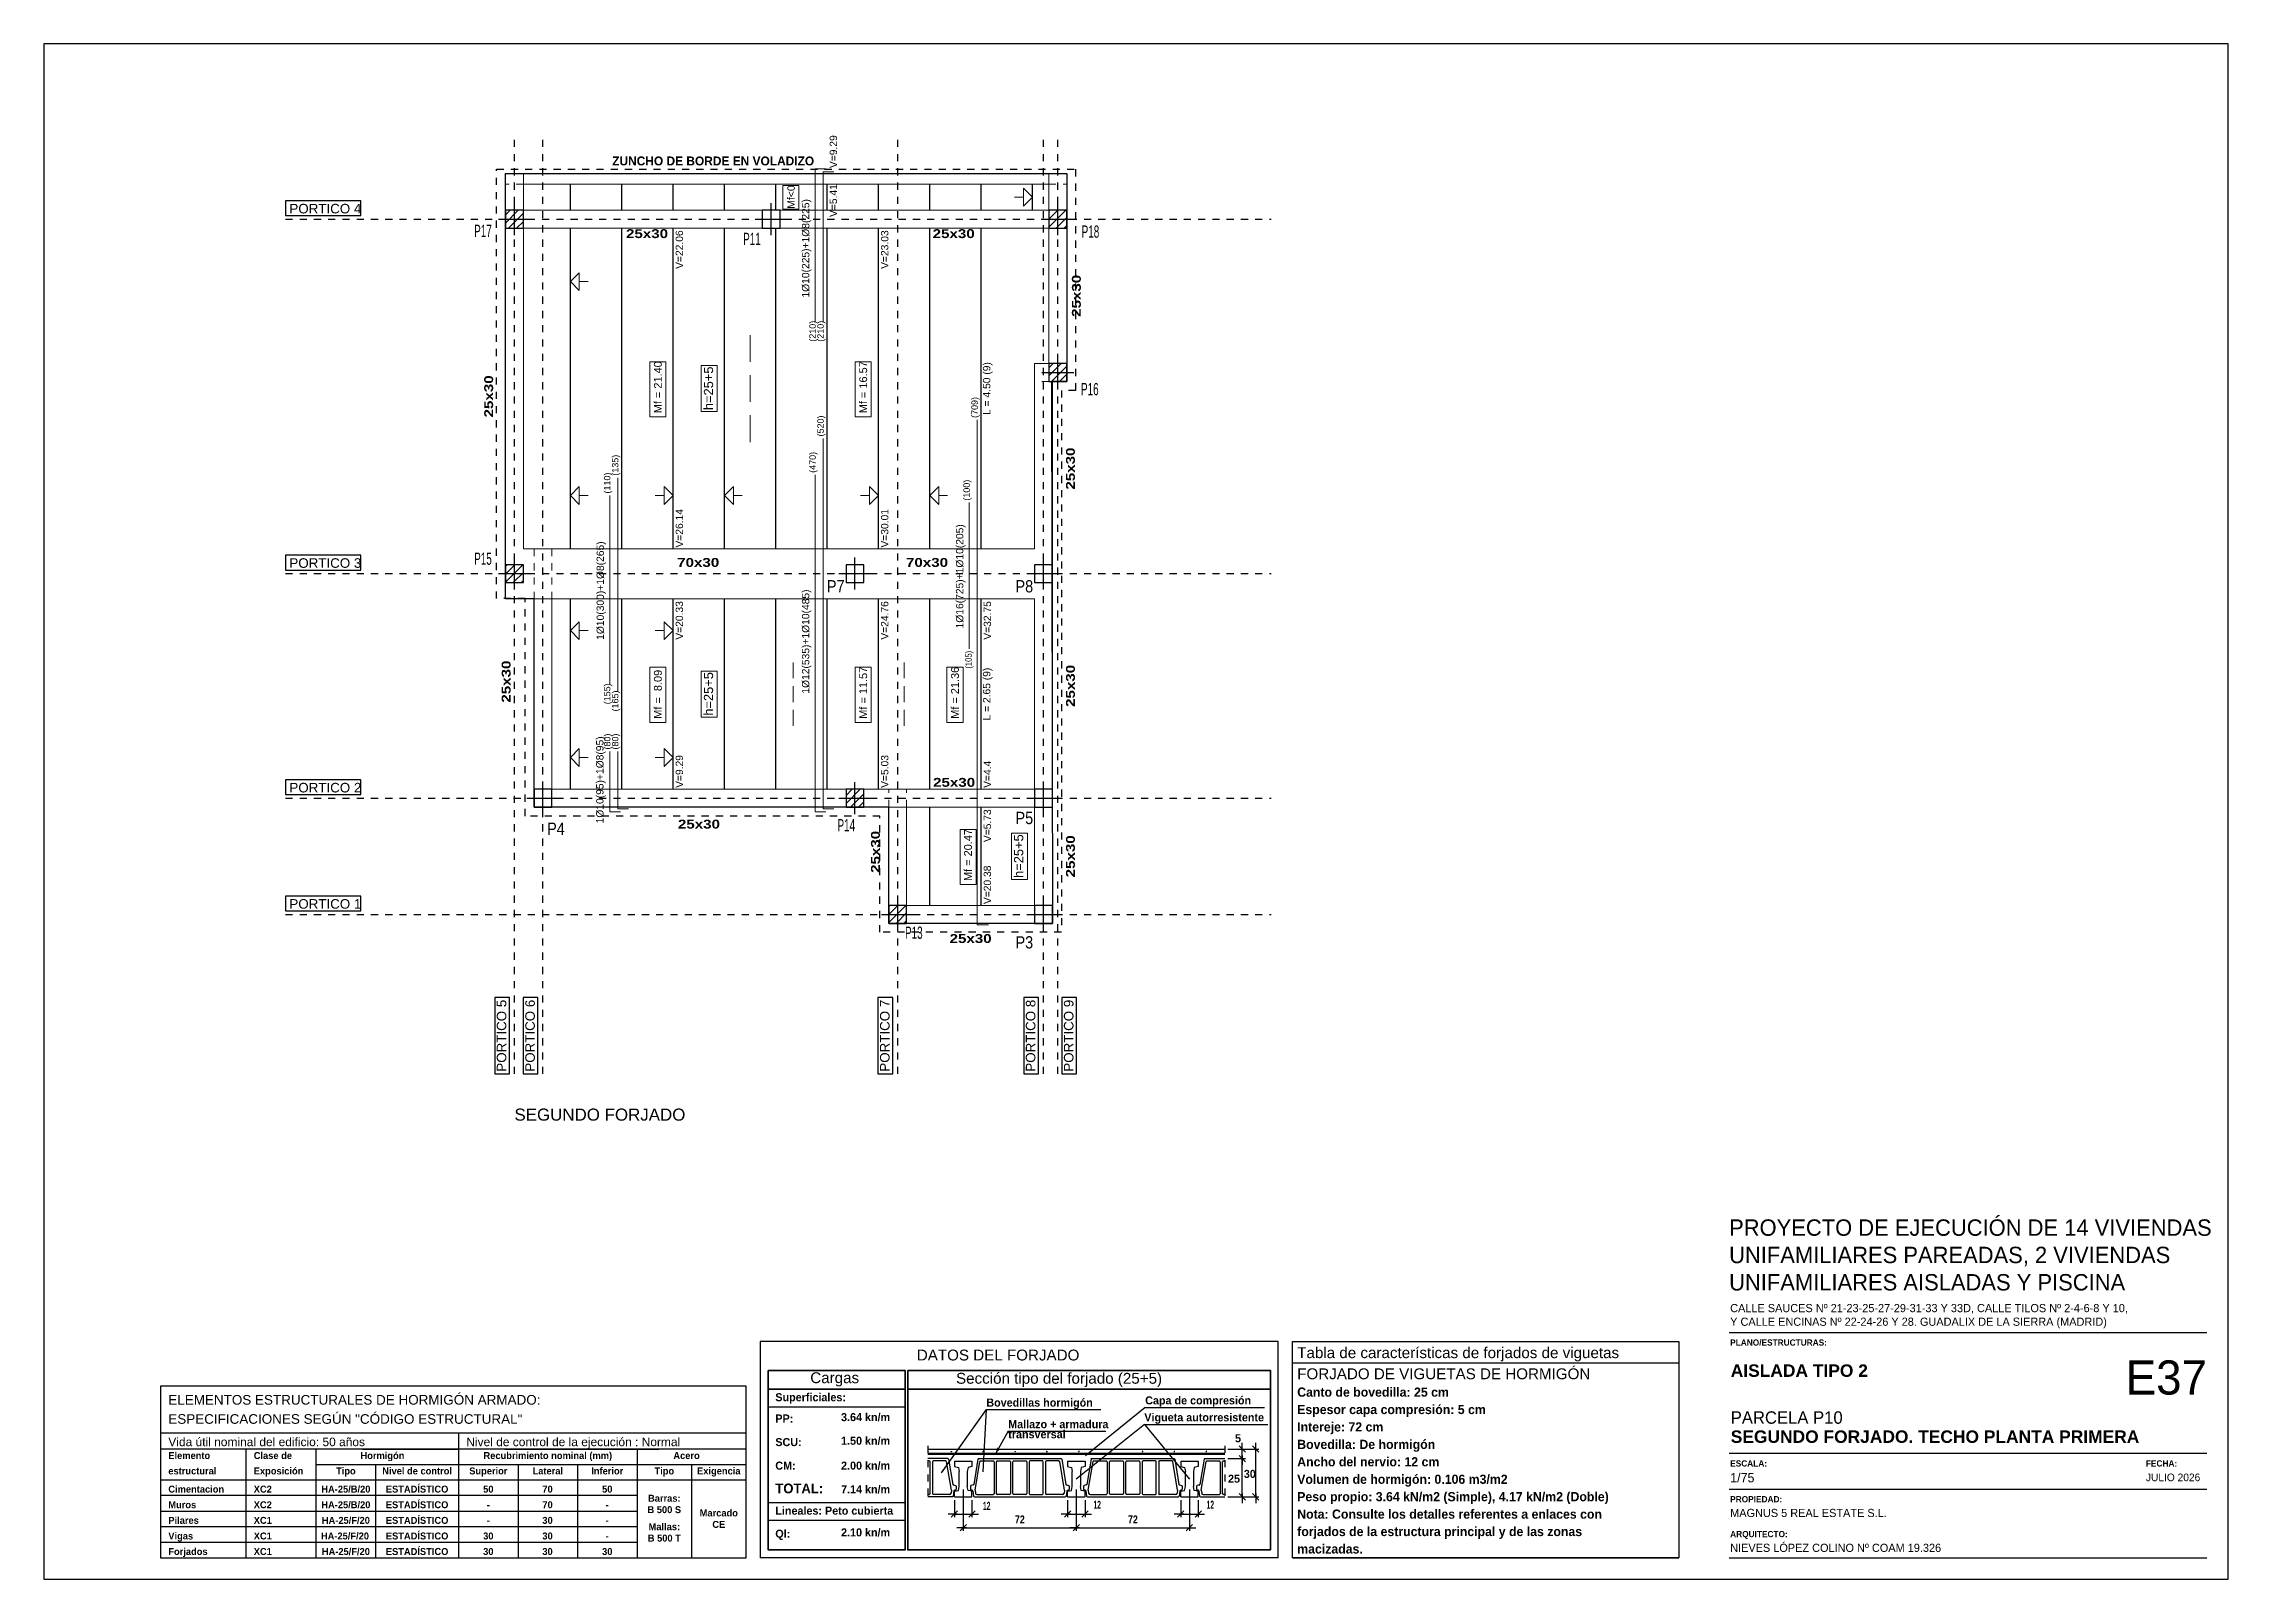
# Model space of a CAD drawing. Extents: x 2455 to 9764, y -806 to 181.
# Drawn here: x 4955.92 to 4986.56, y -582.59 to -561.05 of the extents above; entities that cross this region are included whole.
import ezdxf
from ezdxf.enums import TextEntityAlignment as Align

# ---------------------------------------------------------------- set-up
doc = ezdxf.new("R2010")
doc.units = 0
doc.header["$LTSCALE"] = 0.2
doc.header["$MEASUREMENT"] = 0
for name, pattern in [('CYPE_PUNTO', [0.075, 0, -0.075]), ('RAYITAS', [0.375, 0.25, -0.125]), ('TRAZO_Y_PUNTO', [1, 0.5, -0.25, 0, -0.25])]:
    doc.linetypes.add(name, pattern=pattern)
for name, color, linetype, lineweight in [('0-CYPE2', 4, 'CONTINUOUS', 35), ('0-CYPE3', 5, 'CONTINUOUS', 50), ('UNI_BARRAS', 10, 'CONTINUOUS', 15), ('UNI_MOMENTOS', 3, 'CONTINUOUS', 9), ('UNI_SEP_BARRAS', 9, 'CONTINUOUS', 9), ('UNI_SEP_MOM', 7, 'CONTINUOUS', 9), ('VIG_CARAS', 5, 'CONTINUOUS', 9)]:
    doc.layers.add(name, color=color, linetype=linetype, lineweight=lineweight)
for name, color, linetype in [('01_borde', 4, 'CONTINUOUS'), ('01_cajetín', 7, 'CONTINUOUS'), ('01_texto cartela', 4, 'CONTINUOUS'), ('01_textos', 7, 'CONTINUOUS'), ('01_varios', 5, 'CONTINUOUS'), ('02_ejes', 38, 'RAYITAS'), ('02_trama muros', 2, 'CONTINUOUS'), ('07-TEXTOS', 7, 'CONTINUOUS'), ('ALZ_REF_TEXTO_REF_NOMBRE', 3, 'CONTINUOUS'), ('COTAS', 2, 'CONTINUOUS'), ('CUADRO_LINEAS', 7, 'CONTINUOUS'), ('CYPECABECERA', 2, 'CONTINUOUS'), ('DETALLE', 2, 'CONTINUOUS'), ('FORJADO', 2, 'CONTINUOUS'), ('PA_NERV_UNI', 2, 'CONTINUOUS'), ('PA_NUM_CANTO', 7, 'CONTINUOUS'), ('PILAR_EJES', 1, 'CONTINUOUS'), ('PILAR_HORMIGON', 2, 'CONTINUOUS'), ('PILAR_HORMIGON_APEADO', 4, 'CONTINUOUS'), ('PILAR_RAYA', 4, 'CONTINUOUS'), ('PILAR_REF', 3, 'CONTINUOUS'), ('TAB_CAR_FORJS', 7, 'CONTINUOUS'), ('UNI_CORTANTES', 3, 'CONTINUOUS'), ('WL', 7, 'CONTINUOUS')]:
    doc.layers.add(name, color=color, linetype=linetype)
doc.layers.add('01_cartela', color=6, linetype='CONTINUOUS', plot=False)
doc.layers.add('01_MEDICIONES', color=250, linetype='CONTINUOUS', plot=False)
doc.styles.add('BERNARDO', font='GOTHICB.TTF')
doc.styles.add('Century Gothic', font='', dxfattribs={"height": 2})
doc.styles.add('Century Gothic_3', font='', dxfattribs={"height": 4.5})
doc.styles.add('Century Gothic_5', font='', dxfattribs={"height": 2.5})
doc.styles.add('Century Gothic_6', font='', dxfattribs={"height": 11})
doc.styles.add('Estilo1', font='swissel.ttf')
doc.styles.add('NIEVES2', font='sanss___.ttf')
doc.styles.add('NIEVES3', font='swisseb.ttf')
doc.styles.get('Century Gothic').set_extended_font_data('Century Gothic')
doc.styles.get('Century Gothic_3').set_extended_font_data('Century Gothic')
doc.styles.get('Century Gothic_5').set_extended_font_data('Century Gothic')
doc.styles.get('Century Gothic_6').set_extended_font_data('Century Gothic')

msp = doc.modelspace()

# ---------------------------------------------------------------- texts
at = {"layer": '01_borde', "color": 6, "ltscale": 0.01, "style": 'NIEVES2', "width": 0.588905}
for s, p, p2 in [('P17', (4961.957, -563.762, 0), (4962.204, -563.762, 0)), ('P18', (4970.477, -563.772, 0), (4970.724, -563.772, 0)), ('P16', (4970.468, -565.981, 0), (4970.715, -565.981, 0)), ('P15', (4961.957, -568.359, 0), (4962.204, -568.359, 0)), ('P14', (4967.052, -572.097, 0), (4967.3, -572.097, 0)), ('P13', (4968, -573.604, 0), (4968.247, -573.604, 0))]:
    msp.add_text(s, height=0.1722, dxfattribs=at).set_placement(p, p2, align=Align.FIT)
at = {"layer": '01_borde', "color": 7, "ltscale": 0.01, "style": 'NIEVES2'}
for s, width, p, p2 in [('P11', 0.588905, (4965.729, -563.875, 0), (4965.977, -563.875, 0)), ('P7', 0.856632, (4966.904, -568.746, 0), (4967.152, -568.746, 0)), ('P8', 0.856632, (4969.549, -568.746, 0), (4969.797, -568.746, 0)), ('P4', 0.856632, (4962.981, -572.146, 0), (4963.228, -572.146, 0)), ('P5', 0.856632, (4969.549, -571.995, 0), (4969.797, -571.995, 0)), ('P3', 0.856632, (4969.549, -573.739, 0), (4969.797, -573.739, 0))]:
    msp.add_text(s, height=0.1722, dxfattribs=dict(at, width=width)).set_placement(p, p2, align=Align.FIT)
at = {"layer": '01_cajetín', "color": 5, "style": 'Estilo1'}
msp.add_text('DATOS DEL FORJADO', height=0.15221, dxfattribs=at).set_placement((4969.305, -579.517), align=Align.CENTER)
for s, height, p in [('Tabla de características de forjados de viguetas ', 0.15221, (4973.5, -579.484)), ('FORJADO DE VIGUETAS DE HORMIGÓN', 0.15221, (4973.5, -579.78)), ('Cargas', 0.1522, (4966.671, -579.835)), ('Sección tipo del forjado (25+5)', 0.15221, (4968.715, -579.843))]:
    msp.add_text(s, height=height, dxfattribs=at).set_placement(p)
at = {"layer": '01_texto cartela', "color": 5}
for s, insert, char_height, width, attachment_point, style in [('\\PPROYECTO DE EJECUCIÓN DE 14 VIVIENDAS UNIFAMILIARES PAREADAS, 2 VIVIENDAS UNIFAMILIARES AISLADAS Y PISCINA', (4979.557, -577.155), 0.23, 6.82217, 1, 'Century Gothic_3'), ('CALLE SAUCES Nº 21-23-25-27-29-31-33 Y 33D, CALLE TILOS Nº 2-4-6-8 Y 10, \\PY CALLE ENCINAS Nº 22-24-26 Y 28. GUADALIX DE LA SIERRA (MADRID)', (4979.572, -578.725), 0.11455, 9.24681, 1, 'Century Gothic'), ('{\\fCentury Gothic|b1|i0|c0|p34;PLANO/ESTRUCTURAS: }', (4979.572, -579.222), 0.08701, 2.11715, 1, 'Century Gothic'), ('\\pt2.3273;\\PPARCELA P10', (4979.58, -580.407), 0.17455, 7.00908, 7, 'Century Gothic_5'), ('\\pt2.3273;SEGUNDO FORJADO. TECHO PLANTA PRIMERA', (4979.58, -580.675), 0.17455, 7.00908, 7, 'NIEVES3'), ('{\\fCentury Gothic|b1|i0|c0|p34;ESCALA: }', (4979.572, -580.917), 0.08701, 2.11715, 1, 'Century Gothic'), ('1/75', (4979.572, -581.095), 0.1309, 2.11715, 1, 'Century Gothic'), ('JULIO 2026', (4985.402, -581.103), 0.1069, 3.50438, 1, 'Century Gothic'), ('{\\fCentury Gothic|b1|i0|c0|p34;FECHA: }', (4985.402, -580.917), 0.08701, 2.11715, 1, 'Century Gothic'), ('{\\fCentury Gothic|b1|i0|c0|p34;PROPIEDAD:}', (4979.572, -581.419), 0.08701, 0.83709, 1, 'Century Gothic'), ('MAGNUS 5 REAL ESTATE S.L.', (4979.572, -581.598), 0.11455, 4.88231, 1, 'Century Gothic'), ('{\\fCentury Gothic|b1|i0|c0|p34;ARQUITECTO:}', (4979.572, -581.908), 0.08701, 0.83709, 1, 'Century Gothic'), ('NIEVES LÓPEZ COLINO Nº COAM 19.326', (4979.572, -582.087), 0.11455, 3.65153, 1, 'Century Gothic')]:
    msp.add_mtext(s, dxfattribs=dict(at, insert=insert, char_height=char_height, width=width, attachment_point=attachment_point, style=style))
at = {"layer": '01_texto cartela', "color": 1}
for s, insert, char_height, width, attachment_point, style in [('AISLADA TIPO 2 ', (4979.58, -579.749), 0.17455, 7.00908, 7, 'NIEVES3'), ('E37', (4986.258, -579.516), 0.4786, 1.04985, 3, 'Century Gothic_6')]:
    msp.add_mtext(s, dxfattribs=dict(at, insert=insert, char_height=char_height, width=width, attachment_point=attachment_point, style=style))
at = {"layer": '01_textos', "color": 5, "style": 'Estilo1'}
msp.add_text('SEGUNDO FORJADO', height=0.16973, dxfattribs=at).set_placement((4962.522, -576.154, 0))
at = {"layer": '07-TEXTOS', "color": 5, "style": 'BERNARDO'}
for s, height, p in [('Superficiales: ', 0.11293, (4966.181, -580.089)), ('Canto de bovedilla: 25 cm', 0.12894, (4973.5, -580.025)), ('PP: ', 0.1129, (4966.181, -580.387)), ('3.64 kn/m', 0.1129, (4967.103, -580.368)), ('Bovedillas hormigón', 0.11293, (4969.14, -580.164)), ('Vigueta autorresistente', 0.11293, (4971.356, -580.371)), ('Capa de compresión ', 0.11293, (4971.368, -580.133)), ('Espesor capa compresión: 5 cm', 0.12894, (4973.5, -580.269)), ('1.50 kn/m', 0.1129, (4967.103, -580.699)), ('transversal', 0.11293, (4969.447, -580.608)), ('Mallazo + armadura ', 0.11293, (4969.447, -580.467)), ('Intereje: 72 cm', 0.12894, (4973.5, -580.513)), ('SCU: ', 0.1129, (4966.181, -580.718)), ('Ancho del nervio: 12 cm', 0.12894, (4973.5, -581.002)), ('Bovedilla: De hormigón', 0.12894, (4973.5, -580.758)), ('CM: ', 0.1129, (4966.181, -581.048)), ('2.00 kn/m', 0.1129, (4967.103, -581.048)), ('Volumen de hormigón: 0.106 m3/m2', 0.12894, (4973.5, -581.247)), ('Lineales: Peto cubierta', 0.11293, (4966.181, -581.68)), ('Nota: Consulte los detalles referentes a enlaces con', 0.12894, (4973.5, -581.736)), ('Ql: ', 0.1129, (4966.181, -582.003)), ('2.10 kn/m', 0.1129, (4967.103, -581.984)), ('forjados de la estructura principal y de las zonas', 0.12894, (4973.5, -581.98)), ('macizadas.', 0.1289, (4973.5, -582.224))]:
    msp.add_text(s, height=height, dxfattribs=at).set_placement(p)
for s, height, p in [('5', 0.113, (4972.67, -580.665)), ('25', 0.1129, (4972.614, -581.231)), ('30', 0.1129, (4972.835, -581.164))]:
    msp.add_text(s, height=height, dxfattribs=at).set_placement(p, align=Align.CENTER)
at = {"layer": '07-TEXTOS', "color": 1, "style": 'BERNARDO'}
for s, height, p in [('TOTAL:', 0.1369, (4966.181, -581.38)), ('7.14 kn/m', 0.1129, (4967.103, -581.38))]:
    msp.add_text(s, height=height, dxfattribs=at).set_placement(p)
at = {"layer": '07-TEXTOS', "color": 5, "style": 'BERNARDO'}
for s, width, p, p2 in [('12', 0.593579, (4969.093, -581.612), (4969.198, -581.612)), ('12', 0.593579, (4970.643, -581.597), (4970.747, -581.597)), ('12', 0.593933, (4972.229, -581.597), (4972.334, -581.597)), ('72', 0.791556, (4969.54, -581.803), (4969.679, -581.803)), ('72', 0.791556, (4971.126, -581.803), (4971.265, -581.803))]:
    msp.add_text(s, height=0.1129, dxfattribs=dict(at, width=width)).set_placement(p, p2, align=Align.FIT)
msp.add_text('Peso propio: 3.64 kN/m2 (Simple), 4.17 kN/m2 (Doble)', height=0.12894, dxfattribs=at).set_placement((4973.5, -581.53), align=Align.BOTTOM_LEFT)
at = {"layer": 'ALZ_REF_TEXTO_REF_NOMBRE', "color": 5, "style": 'BERNARDO'}
msp.add_text('ZUNCHO DE BORDE EN VOLADIZO', height=0.125, dxfattribs=at).set_placement((4963.893, -562.795, 0), align=Align.BOTTOM_LEFT)
at = {"layer": 'ALZ_REF_TEXTO_REF_NOMBRE', "color": 5, "style": 'BERNARDO', "width": 1.209631}
for s, p, p2 in [('25x30', (4964.087, -563.777, 0), (4964.676, -563.777, 0)), ('25x30', (4968.387, -563.777, 0), (4968.977, -563.777, 0)), ('70x30', (4964.804, -568.388, 0), (4965.394, -568.388, 0)), ('70x30', (4968.013, -568.388, 0), (4968.603, -568.388, 0)), ('25x30', (4968.393, -571.472, 0), (4968.983, -571.472, 0)), ('25x30', (4964.815, -572.058, 0), (4965.404, -572.058, 0)), ('25x30', (4968.625, -573.662, 0), (4969.214, -573.662, 0))]:
    msp.add_text(s, height=0.125, dxfattribs=at).set_placement(p, p2, align=Align.FIT)
for p, p2 in [((4970.465, -564.882, 0), (4970.465, -564.292, 0)), ((4962.223, -566.292, 0), (4962.223, -565.702, 0)), ((4970.382, -567.304, 0), (4970.382, -566.715, 0)), ((4962.468, -570.292, 0), (4962.468, -569.702, 0)), ((4970.382, -570.352, 0), (4970.382, -569.762, 0)), ((4967.647, -572.679, 0), (4967.647, -572.09, 0)), ((4970.382, -572.742, 0), (4970.382, -572.152, 0))]:
    msp.add_text('25x30', height=0.125, rotation=90, dxfattribs=at).set_placement(p, p2, align=Align.FIT)
at = {"layer": 'PA_NUM_CANTO', "style": 'NIEVES2'}
for p in [(4965.308, -566.19, 0), (4965.308, -570.475, 0), (4969.658, -572.75, 0)]:
    msp.add_text('h=25+5', height=0.1291, rotation=90, dxfattribs=at).set_placement(p)
at = {"layer": 'PILAR_REF', "color": 7, "linetype": 'Continuous', "style": 'NIEVES2'}
for s, p in [('PORTICO 4', (4959.366, -563.431, 0)), ('PORTICO 3', (4959.366, -568.401, 0)), ('PORTICO 2', (4959.366, -571.551, 0)), ('PORTICO 1', (4959.366, -573.181, 0))]:
    msp.add_text(s, height=0.134, dxfattribs=at).set_placement(p)
for s, p in [('PORTICO 5', (4962.408, -575.467, 0)), ('PORTICO 6', (4962.808, -575.467, 0)), ('PORTICO 7', (4967.783, -575.467, 0)), ('PORTICO 8', (4969.828, -575.467, 0)), ('PORTICO 9', (4970.362, -575.467, 0))]:
    msp.add_text(s, height=0.134, rotation=90, dxfattribs=at).set_placement(p)
at = {"layer": 'UNI_CORTANTES', "color": 4, "style": 'NIEVES2'}
for s, height, p in [('V=9.29', 0.1031, (4967.077, -562.795, 0)), ('V=5.41', 0.1031, (4967.077, -563.481, 0)), ('V=22.06', 0.1031, (4964.917, -564.209, 0)), ('V=23.03', 0.1031, (4967.797, -564.209, 0)), ('(210)', 0.09, (4966.775, -565.23, 0)), ('(210)', 0.09, (4966.887, -565.23, 0)), ('L = 4.50 (9)', 0.1031, (4969.227, -566.257, 0)), ('(709)', 0.09, (4969.047, -566.299, 0)), ('(520)', 0.09, (4966.887, -566.559, 0)), ('(470)', 0.09, (4966.775, -567.069, 0)), ('(110)', 0.09, (4963.895, -567.359, 0)), ('(135)', 0.09, (4964.007, -567.109, 0)), ('(100)', 0.09, (4968.935, -567.459, 0)), ('V=26.14', 0.1031, (4964.917, -568.117, 0)), ('V=30.01', 0.1031, (4967.797, -568.117, 0)), ('V=20.33', 0.1031, (4964.917, -569.409, 0)), ('V=24.76', 0.1031, (4967.797, -569.409, 0)), ('V=32.75', 0.1031, (4969.237, -569.409, 0)), ('L = 2.65 (9)', 0.1031, (4969.227, -570.542, 0)), ('(155)', 0.09, (4963.895, -570.315, 0)), ('(165)', 0.09, (4964.007, -570.415, 0)), ('(80)', 0.09, (4963.895, -570.949, 0)), ('(80)', 0.09, (4964.007, -570.949, 0)), ('V=9.29', 0.1031, (4964.917, -571.487, 0)), ('V=5.03', 0.1031, (4967.797, -571.487, 0)), ('V=4.4', 0.1031, (4969.237, -571.487, 0)), ('V=5.73', 0.1031, (4969.237, -572.248, 0)), ('V=20.38', 0.1031, (4969.237, -573.117, 0))]:
    msp.add_text(s, height=height, rotation=90, dxfattribs=at).set_placement(p, align=Align.BOTTOM_LEFT)
at = {"layer": 'UNI_CORTANTES', "color": 4, "style": 'NIEVES2', "width": 0.866742}
msp.add_text('(105)', height=0.09, rotation=90, dxfattribs=at).set_placement((4968.935, -569.815, 0), (4968.935, -569.565, 0), align=Align.FIT)
at = {"layer": 'UNI_MOMENTOS', "style": 'NIEVES2'}
for s, p in [('1%%c10(225)+1%%c8(225)', (4966.688, -564.611, 0)), ('1%%c16(725)+1%%c10(205)', (4968.848, -569.251, 0)), ('1%%c10(300)+1%%c8(265)', (4963.808, -569.411, 0)), ('1%%c12(535)+1%%c10(485)', (4966.688, -570.166, 0)), ('1%%c10(95)+1%%c8(95)', (4963.802, -571.985, 0))]:
    msp.add_text(s, height=0.1031, rotation=90, dxfattribs=at).set_placement(p, align=Align.BOTTOM_LEFT)
at = {"layer": 'VIG_CARAS', "style": 'NIEVES2'}
for s, height, p in [('Mf<0', 0.1044, (4966.454, -563.365, 0)), ('Mf = 21.40', 0.1098, (4964.588, -566.233, 0)), ('Mf = 16.57', 0.1098, (4967.468, -566.233, 0)), ('Mf =  8.09', 0.1098, (4964.588, -570.518, 0)), ('Mf = 11.57', 0.1098, (4967.468, -570.518, 0)), ('Mf = 21.36', 0.1098, (4968.755, -570.518, 0)), ('Mf = 20.47', 0.1098, (4968.938, -572.793, 0))]:
    msp.add_text(s, height=height, rotation=90, dxfattribs=at).set_placement(p)
at = {"layer": 'WL', "color": 5, "linetype": 'Continuous', "style": 'Estilo1'}
for s, height, p in [('ELEMENTOS ESTRUCTURALES DE HORMIGÓN ARMADO:', 0.13503, (4957.668, -580.136)), ('ESPECIFICACIONES SEGÚN "CÓDIGO ESTRUCTURAL"', 0.13503, (4957.668, -580.405)), ('Vida útil nominal del edificio: 50 años  ', 0.12, (4957.668, -580.719)), ('Nivel de control de la ejecución : Normal', 0.12, (4961.847, -580.719))]:
    msp.add_text(s, height=height, dxfattribs=at).set_placement(p)
at = {"layer": 'WL', "color": 7, "linetype": 'Continuous', "style": 'BERNARDO'}
for s, p in [('Elemento', (4957.668, -580.899)), ('Clase de ', (4958.866, -580.899)), ('estructural', (4957.668, -581.115)), ('Exposición', (4958.866, -581.115)), ('Cimentacion', (4957.668, -581.37)), ('Muros', (4957.668, -581.589)), ('XC2', (4958.866, -581.37)), ('XC2', (4958.866, -581.589)), ('Pilares ', (4957.668, -581.808)), ('XC1', (4958.866, -581.808)), ('Vigas', (4957.668, -582.027)), ('XC1', (4958.866, -582.027)), ('Forjados', (4957.668, -582.245)), ('XC1', (4958.866, -582.245))]:
    msp.add_text(s, height=0.0975, dxfattribs=at).set_placement(p)
for s, p in [('Hormigón', (4960.671, -580.899)), ('Recubrimiento nominal (mm)', (4962.99, -580.899)), ('Acero', (4964.936, -580.899)), ('Tipo', (4960.158, -581.115)), ('Nivel de control', (4961.157, -581.115)), ('Superior', (4962.156, -581.115)), ('Lateral', (4962.99, -581.115)), ('Inferior', (4963.824, -581.115)), ('Tipo', (4964.624, -581.115)), ('Exigencia', (4965.388, -581.115)), ('HA-25/B/20', (4960.158, -581.37)), ('HA-25/B/20', (4960.158, -581.589)), ('ESTADÍSTICO', (4961.157, -581.37)), ('ESTADÍSTICO', (4961.157, -581.589)), ('50', (4962.156, -581.37)), ('70', (4962.986, -581.37)), ('70', (4962.986, -581.589)), ('50', (4963.824, -581.37)), ('Barras:', (4964.624, -581.498)), ('HA-25/F/20', (4960.158, -581.808)), ('ESTADÍSTICO', (4961.157, -581.808)), ('-', (4962.156, -581.589)), ('-', (4962.156, -581.808)), ('30', (4962.986, -581.808)), ('-', (4963.824, -581.589)), ('-', (4963.824, -581.808)), ('B 500 S', (4964.624, -581.658)), ('Mallas:', (4964.624, -581.897)), ('Marcado', (4965.388, -581.704)), ('CE', (4965.388, -581.865)), ('HA-25/F/20', (4960.145, -582.027)), ('ESTADÍSTICO', (4961.157, -582.027)), ('ESTADÍSTICO', (4961.157, -582.245)), ('30', (4962.156, -582.027)), ('30', (4962.986, -582.027)), ('-', (4963.824, -582.027)), ('B 500 T', (4964.624, -582.057)), ('HA-25/F/20', (4960.158, -582.245)), ('30', (4962.156, -582.245)), ('30', (4962.986, -582.245)), ('30', (4963.824, -582.245))]:
    msp.add_text(s, height=0.0975, dxfattribs=at).set_placement(p, align=Align.CENTER)

# ---------------------------------------------------------------- blocks, each defined once
blk = doc.blocks.new('Ejes del pilar')
at = {"layer": 'PILAR_EJES'}
for p, q in [((-0.5, 0), (0.5, 0)), ((0, -0.5), (0, 0.5))]:
    blk.add_line(p, q, dxfattribs=at)
blk = doc.blocks.new('1293663343-RAYADO P13')
at = {"layer": 'PILAR_RAYA'}
for p, q in [((-0.00125, -0.00114), (0.00114, 0.00125)), ((-0.00125, 0.00112), (-0.00112, 0.00125)), ((-0.00125, -0.00001), (0.00001, 0.00125)), ((-0.00023, -0.00125), (0.00125, 0.00023)), ((0.0009, -0.00125), (0.00125, -0.0009))]:
    blk.add_line(p, q, dxfattribs=at)
blk = doc.blocks.new('1293663343-RAYADO P14')
at = {"layer": 'PILAR_RAYA'}
for p, q in [((-0.00125, -0.00075), (0.00075, 0.00125)), ((-0.00125, 0.00038), (-0.00038, 0.00125)), ((-0.00062, -0.00125), (0.00125, 0.00062)), ((0.00051, -0.00125), (0.00125, -0.00051))]:
    blk.add_line(p, q, dxfattribs=at)
blk = doc.blocks.new('1293663343-RAYADO P15')
at = {"layer": 'PILAR_RAYA'}
for p, q in [((-0.00125, -0.0012), (0.0012, 0.00125)), ((-0.00125, 0.00107), (-0.00107, 0.00125)), ((-0.00125, -0.00007), (0.00007, 0.00125)), ((-0.00017, -0.00125), (0.00125, 0.00017)), ((0.00096, -0.00125), (0.00125, -0.00096))]:
    blk.add_line(p, q, dxfattribs=at)
blk = doc.blocks.new('1293663343-RAYADO P16')
at = {"layer": 'PILAR_RAYA'}
for p, q in [((-0.00125, -0.00048), (0.00048, 0.00125)), ((-0.00125, 0.00065), (-0.00065, 0.00125)), ((-0.00089, -0.00125), (0.00125, 0.00089)), ((0.00024, -0.00125), (0.00125, -0.00024))]:
    blk.add_line(p, q, dxfattribs=at)
blk = doc.blocks.new('1293663343-RAYADO P17')
at = {"layer": 'PILAR_RAYA'}
for p, q in [((-0.00125, -0.00054), (0.00054, 0.00125)), ((-0.00125, 0.00059), (-0.00059, 0.00125)), ((-0.00083, -0.00125), (0.00125, 0.00083)), ((0.0003, -0.00125), (0.00125, -0.0003))]:
    blk.add_line(p, q, dxfattribs=at)
blk = doc.blocks.new('1293663343-RAYADO P18')
at = {"layer": 'PILAR_RAYA'}
for p, q in [((-0.00125, -0.00114), (0.00114, 0.00125)), ((-0.00125, 0.00112), (-0.00112, 0.00125)), ((-0.00125, -0.00001), (0.00001, 0.00125)), ((-0.00023, -0.00125), (0.00125, 0.00023)), ((0.0009, -0.00125), (0.00125, -0.0009))]:
    blk.add_line(p, q, dxfattribs=at)
blk = doc.blocks.new('Extremo de igualacion')
at = {"layer": 'UNI_SEP_BARRAS'}
for p, q in [((-0.125, 0), (0, 0)), ((0, -0.125), (0.125, 0))]:
    blk.add_line(p, q, dxfattribs=at)
blk.add_lwpolyline([(0, -0.125), (0, 0.125), (0.125, 0)], dxfattribs=at)

# ---------------------------------------------------------------- linework, layer by layer
at = {"layer": '0-CYPE2'}
for p, q in [((4968.001, -579.657), (4966.081, -579.657)), ((4968.001, -582.174), (4968.001, -579.657)), ((4968.037, -579.657), (4973.123, -579.657)), ((4968.037, -582.174), (4968.037, -579.657)), ((4966.081, -579.92), (4968.001, -579.92)), ((4968.037, -579.92), (4973.123, -579.92)), ((4973.123, -582.174), (4968.037, -582.174))]:
    msp.add_line(p, q, dxfattribs=at)
for points in [[(4966.081, -579.657), (4968.001, -579.657), (4968.001, -582.174), (4966.081, -582.174)], [(4968.037, -579.657), (4973.123, -579.657), (4973.123, -582.174), (4968.037, -582.174)]]:
    msp.add_lwpolyline(points, close=True, dxfattribs=at)
at = {"layer": '0-CYPE3'}
msp.add_line((4968.318, -580.826), (4972.483, -580.826), dxfattribs=at)
at = {"layer": '01_cartela', "color": 3}
msp.add_lwpolyline([(4955.92, -561.051), (4955.92, -582.586), (4986.558, -582.586), (4986.558, -561.051)], close=True, dxfattribs=at)
at = {"layer": '01_MEDICIONES', "color": 250, "elevation": 0}
msp.add_lwpolyline([(4962.397, -562.872), (4970.267, -562.872), (4970.267, -565.787), (4970.053, -565.787), (4970.067, -573.387), (4967.772, -573.387), (4967.772, -571.757), (4962.797, -571.757), (4962.797, -568.837), (4962.397, -568.837)], close=True, dxfattribs=at)
at = {"layer": '01_texto cartela', "color": 5}
for p, q in [((4979.557, -579.125), (4986.258, -579.125)), ((4979.557, -580.819), (4986.258, -580.819)), ((4979.557, -581.322), (4986.258, -581.322)), ((4979.557, -582.286), (4986.258, -582.286))]:
    msp.add_line(p, q, dxfattribs=at)
at = {"layer": '01_varios'}
for p, q in [((4968.759, -581.284), (4968.759, -581.073)), ((4968.873, -581.073), (4968.873, -581.284)), ((4970.345, -581.284), (4970.345, -581.073)), ((4970.459, -581.073), (4970.459, -581.284)), ((4971.932, -581.284), (4971.932, -581.073)), ((4972.045, -581.073), (4972.045, -581.284))]:
    msp.add_line(p, q, dxfattribs=at)
at = {"layer": '02_ejes', "color": 120, "linetype": 'TRAZO_Y_PUNTO', "ltscale": 0.5}
for p, q in [((4962.522, -575.498, 0), (4962.522, -562.312, 0)), ((4962.922, -575.498, 0), (4962.922, -562.312, 0)), ((4967.897, -575.498, 0), (4967.897, -562.312, 0)), ((4969.942, -575.498, 0), (4969.942, -562.312, 0)), ((4970.142, -575.498, 0), (4970.142, -562.312, 0)), ((4959.31, -563.512, 0), (4973.136, -563.512, 0)), ((4959.31, -568.482, 0), (4973.136, -568.482, 0)), ((4959.31, -571.632, 0), (4973.136, -571.632, 0)), ((4959.31, -573.262, 0), (4973.136, -573.262, 0))]:
    msp.add_line(p, q, dxfattribs=at)
at = {"layer": '02_ejes', "color": 170, "linetype": 'TRAZO_Y_PUNTO', "ltscale": 0.5, "elevation": 0}
msp.add_lwpolyline([(4962.272, -562.812), (4970.392, -562.812), (4970.392, -565.912), (4970.192, -565.912), (4970.192, -573.512), (4967.647, -573.512), (4967.647, -571.882), (4962.672, -571.882), (4962.672, -568.832), (4962.272, -568.832)], close=True, dxfattribs=at)
at = {"layer": '02_trama muros', "color": 2}
for p, q in [((4966.081, -580.166), (4968.001, -580.166)), ((4966.081, -581.511), (4968.001, -581.511)), ((4966.081, -581.757), (4968.001, -581.757))]:
    msp.add_line(p, q, dxfattribs=at)
at = {"layer": 'COTAS', "linetype": 'Continuous'}
for p, q in [((4972.528, -580.759), (4972.962, -580.759)), ((4972.528, -580.759), (4972.774, -580.759)), ((4972.528, -580.893), (4972.774, -580.893)), ((4972.528, -580.893), (4972.774, -580.893)), ((4972.774, -580.804), (4972.685, -580.714)), ((4972.774, -580.938), (4972.685, -580.848)), ((4972.774, -580.938), (4972.685, -580.848)), ((4972.729, -580.804), (4972.729, -580.67)), ((4972.729, -580.893), (4972.729, -580.759)), ((4972.729, -580.938), (4972.729, -580.781)), ((4972.729, -580.848), (4972.729, -580.982)), ((4972.729, -581.429), (4972.729, -580.893)), ((4972.962, -580.804), (4972.873, -580.714)), ((4972.918, -580.804), (4972.918, -580.67)), ((4972.918, -581.429), (4972.918, -580.759)), ((4968.693, -581.474), (4968.693, -581.716)), ((4968.816, -581.326), (4968.816, -581.907)), ((4968.939, -581.474), (4968.939, -581.716)), ((4970.28, -581.474), (4970.28, -581.716)), ((4970.402, -581.326), (4970.402, -581.907)), ((4970.525, -581.474), (4970.525, -581.716)), ((4971.866, -581.474), (4971.866, -581.716)), ((4971.988, -581.326), (4971.988, -581.907)), ((4972.111, -581.474), (4972.111, -581.716)), ((4972.528, -581.429), (4972.962, -581.429)), ((4972.528, -581.429), (4972.774, -581.429)), ((4972.774, -581.474), (4972.685, -581.384)), ((4972.729, -581.384), (4972.729, -581.518)), ((4972.962, -581.474), (4972.873, -581.384)), ((4972.918, -581.384), (4972.918, -581.518)), ((4968.738, -581.671), (4968.604, -581.671)), ((4968.649, -581.716), (4968.738, -581.627)), ((4968.693, -581.671), (4968.939, -581.671)), ((4968.894, -581.716), (4968.984, -581.627)), ((4968.894, -581.671), (4969.028, -581.671)), ((4970.324, -581.671), (4970.19, -581.671)), ((4970.235, -581.716), (4970.324, -581.627)), ((4970.28, -581.671), (4970.525, -581.671)), ((4970.481, -581.716), (4970.57, -581.627)), ((4970.481, -581.671), (4970.615, -581.671)), ((4971.91, -581.671), (4971.776, -581.671)), ((4971.821, -581.716), (4971.91, -581.627)), ((4971.866, -581.671), (4972.111, -581.671)), ((4972.067, -581.716), (4972.156, -581.627)), ((4972.067, -581.671), (4972.201, -581.671)), ((4968.861, -581.862), (4968.727, -581.862)), ((4968.772, -581.907), (4968.861, -581.818)), ((4968.816, -581.862), (4970.402, -581.862)), ((4970.447, -581.862), (4970.313, -581.862)), ((4970.358, -581.907), (4970.447, -581.818)), ((4970.358, -581.907), (4970.447, -581.818)), ((4970.358, -581.862), (4970.492, -581.862)), ((4970.402, -581.862), (4971.988, -581.862)), ((4971.944, -581.907), (4972.033, -581.818)), ((4971.944, -581.862), (4972.078, -581.862))]:
    msp.add_line(p, q, dxfattribs=at)
at = {"layer": 'CUADRO_LINEAS'}
msp.add_line((4973.435, -582.286), (4978.854, -582.286), dxfattribs=at)
at = {"layer": 'CYPECABECERA', "color": 7, "linetype": 'Continuous'}
msp.add_lwpolyline([(4965.77, -579.877), (4957.56, -579.877), (4957.56, -582.286), (4965.77, -582.286)], close=True, dxfattribs=at)
at = {"layer": 'DETALLE', "color": 7}
for p, q in [((4973.235, -579.252), (4965.97, -579.252)), ((4973.235, -582.286), (4965.97, -582.286))]:
    msp.add_line(p, q, dxfattribs=at)
for points in [[(4965.97, -579.252), (4965.97, -582.286)], [(4973.235, -582.286), (4973.235, -579.252)]]:
    msp.add_lwpolyline(points, dxfattribs=at)
msp.add_lwpolyline([(4973.435, -579.252), (4978.854, -579.252), (4978.854, -582.286), (4973.435, -582.286)], close=True, dxfattribs=at)
at = {"layer": 'FORJADO', "color": 4, "linetype": 'Continuous'}
for p, q in [((4969.14, -580.206), (4968.507, -581.091)), ((4969.14, -580.206), (4969.092, -581.08)), ((4969.14, -580.206), (4970.744, -580.206)), ((4971.368, -580.175), (4970.532, -580.852)), ((4971.368, -580.175), (4973.041, -580.175)), ((4969.447, -580.509), (4969.269, -580.826)), ((4969.447, -580.509), (4970.818, -580.509)), ((4971.356, -580.413), (4970.402, -581.183)), ((4971.356, -580.413), (4971.988, -581.183)), ((4971.356, -580.413), (4973.086, -580.413))]:
    msp.add_line(p, q, dxfattribs=at)
at = {"layer": 'FORJADO', "color": 4, "linetype": 'TRAZO_Y_PUNTO'}
for p, q in [((4968.318, -580.714), (4968.318, -581.474)), ((4972.483, -580.714), (4972.483, -581.474))]:
    msp.add_line(p, q, dxfattribs=at)
at = {"layer": 'FORJADO', "color": 5}
for p, q in [((4968.318, -580.759), (4972.483, -580.759)), ((4968.693, -580.928), (4968.693, -581.006)), ((4968.693, -580.928), (4968.939, -580.928)), ((4968.693, -581.006), (4968.749, -581.017)), ((4968.749, -581.017), (4968.759, -581.073)), ((4968.883, -581.017), (4968.873, -581.073)), ((4968.939, -581.006), (4968.883, -581.017)), ((4968.939, -580.928), (4968.939, -581.006)), ((4970.279, -580.928), (4970.279, -581.006)), ((4970.279, -580.928), (4970.525, -580.928)), ((4970.279, -581.006), (4970.335, -581.017)), ((4970.335, -581.017), (4970.345, -581.073)), ((4970.469, -581.017), (4970.459, -581.073)), ((4970.525, -581.006), (4970.469, -581.017)), ((4970.525, -580.928), (4970.525, -581.006)), ((4971.866, -580.928), (4971.866, -581.006)), ((4971.866, -580.928), (4972.111, -580.928)), ((4971.866, -581.006), (4971.921, -581.017)), ((4971.921, -581.017), (4971.932, -581.073)), ((4972.056, -581.017), (4972.045, -581.073)), ((4972.111, -581.006), (4972.056, -581.017)), ((4972.111, -580.928), (4972.111, -581.006)), ((4968.693, -581.351), (4968.749, -581.34)), ((4968.693, -581.429), (4968.693, -581.351)), ((4968.693, -581.429), (4968.939, -581.429)), ((4968.749, -581.34), (4968.759, -581.284)), ((4968.883, -581.34), (4968.873, -581.284)), ((4968.939, -581.351), (4968.883, -581.34)), ((4968.939, -581.429), (4968.939, -581.351)), ((4970.279, -581.351), (4970.335, -581.34)), ((4970.279, -581.429), (4970.279, -581.351)), ((4970.279, -581.429), (4970.525, -581.429)), ((4970.335, -581.34), (4970.345, -581.284)), ((4970.469, -581.34), (4970.459, -581.284)), ((4970.525, -581.351), (4970.469, -581.34)), ((4970.525, -581.429), (4970.525, -581.351)), ((4971.866, -581.351), (4971.921, -581.34)), ((4971.866, -581.429), (4971.866, -581.351)), ((4971.866, -581.429), (4972.111, -581.429)), ((4971.921, -581.34), (4971.932, -581.284)), ((4972.056, -581.34), (4972.045, -581.284)), ((4972.111, -581.351), (4972.056, -581.34)), ((4972.111, -581.429), (4972.111, -581.351))]:
    msp.add_line(p, q, dxfattribs=at)
at = {"layer": 'FORJADO'}
for p, q in [((4968.6, -580.893), (4968.318, -580.893)), ((4969.032, -580.893), (4970.186, -580.893)), ((4970.619, -580.893), (4971.772, -580.893)), ((4972.205, -580.893), (4972.483, -580.893)), ((4968.34, -580.926), (4968.318, -580.926)), ((4968.351, -581.386), (4968.351, -580.938)), ((4968.385, -580.938), (4968.385, -581.386)), ((4968.571, -580.926), (4968.396, -580.926)), ((4968.65, -581.337), (4968.582, -580.936)), ((4968.611, -580.902), (4968.67, -581.254)), ((4969.021, -580.902), (4968.963, -581.254)), ((4968.982, -581.337), (4969.05, -580.936)), ((4969.061, -580.926), (4969.237, -580.926)), ((4969.248, -580.938), (4969.248, -581.386)), ((4969.281, -581.386), (4969.281, -580.938)), ((4969.292, -580.926), (4969.466, -580.926)), ((4969.478, -580.938), (4969.478, -581.384)), ((4969.511, -581.384), (4969.511, -580.938)), ((4969.522, -580.926), (4969.696, -580.926)), ((4969.707, -580.938), (4969.707, -581.384)), ((4969.741, -580.938), (4969.741, -581.384)), ((4969.926, -580.926), (4969.752, -580.926)), ((4969.937, -581.384), (4969.937, -580.938)), ((4969.971, -580.938), (4969.971, -581.384)), ((4970.157, -580.926), (4969.982, -580.926)), ((4970.236, -581.337), (4970.169, -580.936)), ((4970.197, -580.902), (4970.256, -581.254)), ((4970.608, -580.902), (4970.549, -581.254)), ((4970.568, -581.337), (4970.636, -580.936)), ((4970.647, -580.926), (4970.823, -580.926)), ((4970.834, -580.938), (4970.834, -581.384)), ((4970.867, -581.384), (4970.867, -580.938)), ((4970.879, -580.926), (4971.053, -580.926)), ((4971.064, -580.938), (4971.064, -581.384)), ((4971.097, -581.384), (4971.097, -580.938)), ((4971.108, -580.926), (4971.282, -580.926)), ((4971.294, -580.938), (4971.294, -581.386)), ((4971.327, -580.938), (4971.327, -581.386)), ((4971.512, -580.926), (4971.338, -580.926)), ((4971.523, -581.384), (4971.523, -580.938)), ((4971.557, -580.938), (4971.557, -581.384)), ((4971.744, -580.926), (4971.568, -580.926)), ((4971.822, -581.337), (4971.755, -580.936)), ((4971.783, -580.902), (4971.842, -581.254)), ((4972.194, -580.902), (4972.135, -581.254)), ((4972.155, -581.337), (4972.222, -580.936)), ((4972.233, -580.926), (4972.409, -580.926)), ((4972.42, -580.938), (4972.42, -581.386)), ((4972.454, -581.386), (4972.454, -580.938)), ((4972.465, -580.926), (4972.483, -580.926)), ((4968.34, -581.396), (4968.318, -581.396)), ((4968.661, -581.429), (4968.318, -581.429)), ((4968.623, -581.396), (4968.396, -581.396)), ((4968.65, -581.337), (4968.645, -581.376)), ((4968.683, -581.347), (4968.673, -581.418)), ((4968.678, -581.263), (4968.707, -581.271)), ((4968.692, -581.338), (4968.707, -581.335)), ((4968.716, -581.281), (4968.716, -581.324)), ((4968.917, -581.281), (4968.917, -581.324)), ((4968.954, -581.263), (4968.925, -581.271)), ((4968.941, -581.338), (4968.926, -581.335)), ((4968.95, -581.347), (4968.959, -581.418)), ((4968.972, -581.429), (4970.247, -581.429)), ((4968.982, -581.337), (4968.987, -581.376)), ((4969.009, -581.396), (4969.237, -581.396)), ((4969.466, -581.396), (4969.292, -581.396)), ((4969.696, -581.396), (4969.522, -581.396)), ((4969.752, -581.396), (4969.926, -581.396)), ((4970.209, -581.396), (4969.982, -581.396)), ((4970.236, -581.337), (4970.231, -581.376)), ((4970.269, -581.347), (4970.26, -581.418)), ((4970.264, -581.263), (4970.293, -581.271)), ((4970.278, -581.338), (4970.293, -581.335)), ((4970.302, -581.281), (4970.302, -581.324)), ((4970.503, -581.281), (4970.503, -581.324)), ((4970.54, -581.263), (4970.511, -581.271)), ((4970.527, -581.338), (4970.512, -581.335)), ((4970.536, -581.347), (4970.545, -581.418)), ((4970.558, -581.429), (4971.833, -581.429)), ((4970.568, -581.337), (4970.573, -581.376)), ((4970.596, -581.396), (4970.823, -581.396)), ((4971.053, -581.396), (4970.879, -581.396)), ((4971.282, -581.396), (4971.108, -581.396)), ((4971.338, -581.396), (4971.512, -581.396)), ((4971.795, -581.396), (4971.568, -581.396)), ((4971.822, -581.337), (4971.817, -581.376)), ((4971.855, -581.347), (4971.846, -581.418)), ((4971.85, -581.263), (4971.88, -581.271)), ((4971.864, -581.338), (4971.879, -581.335)), ((4971.888, -581.281), (4971.888, -581.324)), ((4972.089, -581.281), (4972.089, -581.324)), ((4972.127, -581.263), (4972.098, -581.271)), ((4972.113, -581.338), (4972.098, -581.335)), ((4972.122, -581.347), (4972.131, -581.418)), ((4972.144, -581.429), (4972.483, -581.429)), ((4972.155, -581.337), (4972.16, -581.376)), ((4972.182, -581.396), (4972.409, -581.396)), ((4972.483, -581.396), (4972.465, -581.396))]:
    msp.add_line(p, q, dxfattribs=at)
for centre, radius, start, end in [((4968.6, -580.904), 0.0112, 8.9306, 90), ((4969.032, -580.904), 0.0112, 90, 171.0694), ((4970.186, -580.904), 0.0112, 8.9306, 90), ((4970.619, -580.904), 0.0112, 90, 171.0694), ((4971.772, -580.904), 0.0112, 8.9306, 90), ((4972.205, -580.904), 0.0112, 90, 171.0694), ((4968.34, -580.938), 0.0112, 360, 90), ((4968.396, -580.938), 0.0112, 90, 180), ((4968.571, -580.938), 0.0112, 8.9306, 90), ((4969.061, -580.938), 0.0112, 90, 171.0694), ((4969.237, -580.938), 0.0112, 0, 90), ((4969.292, -580.938), 0.0112, 90, 180), ((4969.466, -580.938), 0.0112, 0, 90), ((4969.522, -580.938), 0.0112, 90, 180), ((4969.696, -580.938), 0.0112, 0, 90), ((4969.752, -580.938), 0.0112, 90, 180), ((4969.926, -580.938), 0.0112, 0, 90), ((4969.982, -580.938), 0.0112, 90, 180), ((4970.157, -580.938), 0.0112, 8.9306, 90), ((4970.647, -580.938), 0.0112, 90, 171.0694), ((4970.823, -580.938), 0.0112, 0, 90), ((4970.879, -580.938), 0.0112, 90, 180), ((4971.053, -580.938), 0.0112, 0, 90), ((4971.108, -580.938), 0.0112, 90, 180), ((4971.282, -580.938), 0.0112, 0, 90), ((4971.338, -580.938), 0.0112, 90, 180), ((4971.512, -580.938), 0.0112, 0, 90), ((4971.568, -580.938), 0.0112, 90, 180), ((4971.744, -580.938), 0.0112, 8.9306, 90), ((4972.233, -580.938), 0.0112, 90, 171.0694), ((4972.409, -580.938), 0.0112, 0, 90), ((4972.465, -580.938), 0.0112, 90, 180), ((4968.34, -581.384), 0.0112, 270, 360), ((4968.396, -581.384), 0.0112, 180, 270), ((4968.623, -581.373), 0.0224, 270, 352.6011), ((4968.661, -581.416), 0.0129, 270, 352.6011), ((4968.681, -581.253), 0.0112, 188.9306, 255.9637), ((4968.694, -581.349), 0.0112, 101.3099, 172.6012), ((4968.705, -581.281), 0.0112, 360, 75.9638), ((4968.705, -581.324), 0.0112, 281.31, 360), ((4968.928, -581.281), 0.0112, 104.0362, 180), ((4968.928, -581.324), 0.0112, 180, 258.69), ((4968.939, -581.349), 0.0112, 7.3988, 78.6901), ((4968.952, -581.253), 0.0112, 284.0363, 351.0694), ((4968.972, -581.416), 0.0129, 187.3989, 270), ((4969.009, -581.373), 0.0224, 187.3989, 270), ((4969.237, -581.384), 0.0112, 270, 0), ((4969.292, -581.384), 0.0112, 180, 270), ((4969.466, -581.384), 0.0112, 270, 0), ((4969.522, -581.384), 0.0112, 180, 270), ((4969.696, -581.384), 0.0112, 270, 0), ((4969.752, -581.384), 0.0112, 180, 270), ((4969.926, -581.384), 0.0112, 270, 0), ((4969.982, -581.384), 0.0112, 180, 270), ((4970.209, -581.373), 0.0224, 270, 352.6011), ((4970.247, -581.416), 0.0129, 270, 352.6011), ((4970.267, -581.253), 0.0112, 188.9306, 255.9637), ((4970.28, -581.349), 0.0112, 101.3099, 172.6012), ((4970.291, -581.281), 0.0112, 0, 75.9638), ((4970.291, -581.324), 0.0112, 281.31, 0), ((4970.514, -581.281), 0.0112, 104.0362, 180), ((4970.514, -581.324), 0.0112, 180, 258.69), ((4970.525, -581.349), 0.0112, 7.3988, 78.6901), ((4970.538, -581.253), 0.0112, 284.0363, 351.0694), ((4970.558, -581.416), 0.0129, 187.3989, 270), ((4970.596, -581.373), 0.0224, 187.3989, 270), ((4970.823, -581.384), 0.0112, 270, 0), ((4970.879, -581.384), 0.0112, 180, 270), ((4971.053, -581.384), 0.0112, 270, 0), ((4971.108, -581.384), 0.0112, 180, 270), ((4971.282, -581.384), 0.0112, 270, 0), ((4971.338, -581.384), 0.0112, 180, 270), ((4971.512, -581.384), 0.0112, 270, 0), ((4971.568, -581.384), 0.0112, 180, 270), ((4971.795, -581.373), 0.0224, 270, 352.6011), ((4971.833, -581.416), 0.0129, 270, 352.6011), ((4971.853, -581.253), 0.0112, 188.9306, 255.9637), ((4971.866, -581.349), 0.0112, 101.3099, 172.6012), ((4971.877, -581.324), 0.0112, 281.31, 0), ((4971.877, -581.281), 0.0112, 0, 75.9638), ((4972.1, -581.281), 0.0112, 104.0362, 180), ((4972.1, -581.324), 0.0112, 180, 258.69), ((4972.111, -581.349), 0.0112, 7.3988, 78.6901), ((4972.124, -581.253), 0.0112, 284.0363, 351.0694), ((4972.144, -581.416), 0.0129, 187.3989, 270), ((4972.182, -581.373), 0.0224, 187.3989, 270), ((4972.409, -581.384), 0.0112, 270, 0), ((4972.465, -581.384), 0.0112, 180, 270)]:
    msp.add_arc(centre, radius, start, end, dxfattribs=at)
at = {"layer": 'FORJADO', "color": 1, "linetype": 'Continuous'}
for points in [[(4968.636, -580.791), (4968.642, -580.797), (4968.642, -580.785)], [(4968.636, -580.797), (4968.642, -580.797), (4968.636, -580.791)], [(4968.642, -580.785), (4968.642, -580.797), (4968.648, -580.785)], [(4968.642, -580.797), (4968.655, -580.803), (4968.648, -580.785)], [(4968.655, -580.803), (4968.642, -580.797), (4968.642, -580.803)], [(4968.655, -580.785), (4968.648, -580.785), (4968.655, -580.803)], [(4968.661, -580.797), (4968.661, -580.785), (4968.655, -580.785)], [(4968.655, -580.803), (4968.661, -580.797), (4968.655, -580.785)], [(4969.086, -580.803), (4969.105, -580.803), (4969.098, -580.785)], [(4969.086, -580.803), (4969.098, -580.785), (4969.092, -580.785)], [(4969.092, -580.785), (4969.086, -580.785), (4969.086, -580.803)], [(4969.098, -580.778), (4969.092, -580.778), (4969.098, -580.785)], [(4969.092, -580.778), (4969.092, -580.785), (4969.098, -580.785)], [(4969.105, -580.785), (4969.098, -580.785), (4969.105, -580.803)], [(4969.53, -580.791), (4969.53, -580.797), (4969.536, -580.791)], [(4969.53, -580.797), (4969.536, -580.797), (4969.536, -580.791)], [(4969.536, -580.791), (4969.548, -580.803), (4969.542, -580.785)], [(4969.536, -580.785), (4969.536, -580.791), (4969.542, -580.785)], [(4969.536, -580.797), (4969.548, -580.803), (4969.536, -580.791)], [(4969.548, -580.803), (4969.536, -580.797), (4969.536, -580.803)], [(4969.542, -580.785), (4969.548, -580.803), (4969.548, -580.785)], [(4969.554, -580.797), (4969.554, -580.785), (4969.548, -580.785)], [(4969.548, -580.803), (4969.554, -580.797), (4969.548, -580.785)], [(4969.979, -580.803), (4969.998, -580.803), (4969.992, -580.785)], [(4969.979, -580.803), (4969.992, -580.785), (4969.986, -580.785)], [(4969.986, -580.785), (4969.979, -580.785), (4969.979, -580.803)], [(4969.992, -580.778), (4969.986, -580.778), (4969.992, -580.785)], [(4969.986, -580.778), (4969.986, -580.785), (4969.992, -580.785)], [(4969.998, -580.785), (4969.992, -580.785), (4969.998, -580.803)], [(4970.423, -580.797), (4970.429, -580.797), (4970.429, -580.791)], [(4970.423, -580.791), (4970.423, -580.797), (4970.429, -580.791)], [(4970.429, -580.791), (4970.442, -580.803), (4970.436, -580.785)], [(4970.429, -580.785), (4970.429, -580.791), (4970.436, -580.785)], [(4970.429, -580.797), (4970.442, -580.803), (4970.429, -580.791)], [(4970.442, -580.803), (4970.429, -580.797), (4970.429, -580.803)], [(4970.442, -580.778), (4970.436, -580.778), (4970.442, -580.785)], [(4970.436, -580.778), (4970.436, -580.785), (4970.442, -580.785)], [(4970.436, -580.785), (4970.442, -580.803), (4970.442, -580.785)], [(4970.448, -580.797), (4970.448, -580.785), (4970.442, -580.785)], [(4970.442, -580.803), (4970.448, -580.797), (4970.442, -580.785)], [(4970.873, -580.803), (4970.892, -580.803), (4970.885, -580.785)], [(4970.873, -580.803), (4970.885, -580.785), (4970.879, -580.785)], [(4970.879, -580.785), (4970.873, -580.785), (4970.873, -580.803)], [(4970.885, -580.778), (4970.879, -580.778), (4970.885, -580.785)], [(4970.879, -580.778), (4970.879, -580.785), (4970.885, -580.785)], [(4970.892, -580.785), (4970.885, -580.785), (4970.892, -580.803)], [(4971.317, -580.797), (4971.323, -580.797), (4971.323, -580.791)], [(4971.317, -580.791), (4971.317, -580.797), (4971.323, -580.791)], [(4971.323, -580.791), (4971.335, -580.803), (4971.329, -580.785)], [(4971.323, -580.785), (4971.323, -580.791), (4971.329, -580.785)], [(4971.323, -580.797), (4971.335, -580.803), (4971.323, -580.791)], [(4971.335, -580.803), (4971.323, -580.797), (4971.323, -580.803)], [(4971.335, -580.778), (4971.329, -580.778), (4971.335, -580.785)], [(4971.329, -580.778), (4971.329, -580.785), (4971.335, -580.785)], [(4971.329, -580.785), (4971.335, -580.803), (4971.335, -580.785)], [(4971.342, -580.797), (4971.342, -580.785), (4971.335, -580.785)], [(4971.335, -580.803), (4971.342, -580.797), (4971.335, -580.785)], [(4971.767, -580.803), (4971.785, -580.803), (4971.779, -580.785)], [(4971.767, -580.803), (4971.779, -580.785), (4971.773, -580.785)], [(4971.773, -580.785), (4971.767, -580.785), (4971.767, -580.803)], [(4971.779, -580.778), (4971.773, -580.778), (4971.779, -580.785)], [(4971.773, -580.778), (4971.773, -580.785), (4971.779, -580.785)], [(4971.785, -580.785), (4971.779, -580.785), (4971.785, -580.803)], [(4972.21, -580.797), (4972.216, -580.797), (4972.216, -580.791)], [(4972.21, -580.791), (4972.21, -580.797), (4972.216, -580.791)], [(4972.216, -580.791), (4972.229, -580.803), (4972.223, -580.785)], [(4972.216, -580.785), (4972.216, -580.791), (4972.223, -580.785)], [(4972.216, -580.797), (4972.229, -580.803), (4972.216, -580.791)], [(4972.229, -580.803), (4972.216, -580.797), (4972.216, -580.803)], [(4972.229, -580.778), (4972.223, -580.778), (4972.229, -580.785)], [(4972.223, -580.778), (4972.223, -580.785), (4972.229, -580.785)], [(4972.223, -580.785), (4972.229, -580.803), (4972.229, -580.785)], [(4972.235, -580.797), (4972.235, -580.785), (4972.229, -580.785)], [(4972.229, -580.803), (4972.235, -580.797), (4972.229, -580.785)]]:
    msp.add_solid(points, dxfattribs=at)
at = {"layer": 'FORJADO', "color": 4, "linetype": 'Continuous'}
msp.add_solid([(4969.293, -580.737), (4969.269, -580.826), (4969.332, -580.759), (4969.269, -580.826)], dxfattribs=at)
at = {"layer": 'PA_NERV_UNI'}
for p, q in [((4963.307, -563.387, 0), (4963.307, -563.022, 0)), ((4964.027, -563.387, 0), (4964.027, -563.022, 0)), ((4964.747, -563.387, 0), (4964.747, -563.022, 0)), ((4965.467, -563.387, 0), (4965.467, -563.022, 0)), ((4966.187, -563.387, 0), (4966.187, -563.022, 0)), ((4966.907, -563.387, 0), (4966.907, -563.022, 0)), ((4967.627, -563.387, 0), (4967.627, -563.022, 0)), ((4968.347, -563.387, 0), (4968.347, -563.022, 0)), ((4969.067, -563.387, 0), (4969.067, -563.022, 0)), ((4969.787, -563.387, 0), (4969.787, -563.022, 0)), ((4963.307, -568.137, 0), (4963.307, -563.637, 0)), ((4964.027, -568.137, 0), (4964.027, -563.637, 0)), ((4964.747, -568.137, 0), (4964.747, -563.637, 0)), ((4965.467, -568.137, 0), (4965.467, -563.637, 0)), ((4966.187, -568.137, 0), (4966.187, -563.637, 0)), ((4966.907, -568.137, 0), (4966.907, -563.637, 0)), ((4967.627, -568.137, 0), (4967.627, -563.637, 0)), ((4968.347, -568.137, 0), (4968.347, -563.637, 0)), ((4969.067, -568.137, 0), (4969.067, -563.637, 0)), ((4963.307, -571.507, 0), (4963.307, -568.837, 0)), ((4964.027, -571.507, 0), (4964.027, -568.837, 0)), ((4964.747, -571.507, 0), (4964.747, -568.837, 0)), ((4965.467, -571.507, 0), (4965.467, -568.837, 0)), ((4966.187, -571.507, 0), (4966.187, -568.837, 0)), ((4966.907, -571.507, 0), (4966.907, -568.837, 0)), ((4967.627, -571.507, 0), (4967.627, -568.837, 0)), ((4968.347, -571.507, 0), (4968.347, -568.837, 0)), ((4969.067, -571.507, 0), (4969.067, -568.837, 0)), ((4968.347, -573.137, 0), (4968.347, -571.757, 0)), ((4969.067, -573.137, 0), (4969.067, -571.757, 0))]:
    msp.add_line(p, q, dxfattribs=at)
at = {"layer": 'PILAR_HORMIGON'}
for points in [[(4965.997, -563.637), (4966.247, -563.637), (4966.247, -563.387), (4965.997, -563.387), (4965.997, -563.637)], [(4967.172, -568.607), (4967.422, -568.607), (4967.422, -568.357), (4967.172, -568.357), (4967.172, -568.607)], [(4969.817, -568.607), (4970.067, -568.607), (4970.067, -568.357), (4969.817, -568.357), (4969.817, -568.607)], [(4962.797, -571.757), (4963.047, -571.757), (4963.047, -571.507), (4962.797, -571.507), (4962.797, -571.757)], [(4969.817, -571.757), (4970.067, -571.757), (4970.067, -571.507), (4969.817, -571.507), (4969.817, -571.757)], [(4969.817, -573.387), (4970.067, -573.387), (4970.067, -573.137), (4969.817, -573.137), (4969.817, -573.387)]]:
    msp.add_lwpolyline(points, close=True, dxfattribs=at)
at = {"layer": 'PILAR_HORMIGON_APEADO'}
for points in [[(4962.397, -563.637), (4962.647, -563.637), (4962.647, -563.387), (4962.397, -563.387), (4962.397, -563.637)], [(4970.017, -563.637), (4970.267, -563.637), (4970.267, -563.387), (4970.017, -563.387), (4970.017, -563.637)], [(4970.017, -565.787), (4970.267, -565.787), (4970.267, -565.537), (4970.017, -565.537), (4970.017, -565.787)], [(4962.397, -568.607), (4962.647, -568.607), (4962.647, -568.357), (4962.397, -568.357), (4962.397, -568.607)], [(4967.172, -571.757), (4967.422, -571.757), (4967.422, -571.507), (4967.172, -571.507), (4967.172, -571.757)], [(4967.772, -573.387), (4968.022, -573.387), (4968.022, -573.137), (4967.772, -573.137), (4967.772, -573.387)]]:
    msp.add_lwpolyline(points, close=True, dxfattribs=at)
at = {"layer": 'PILAR_REF', "elevation": 0}
for points in [[(4960.367, -563.255), (4959.31, -563.255), (4959.31, -563.462), (4960.367, -563.462)], [(4960.367, -568.225), (4959.31, -568.225), (4959.31, -568.432), (4960.367, -568.432)], [(4960.367, -571.375), (4959.31, -571.375), (4959.31, -571.582), (4960.367, -571.582)], [(4960.367, -573.005), (4959.31, -573.005), (4959.31, -573.212), (4960.367, -573.212)], [(4962.452, -575.498), (4962.452, -574.425), (4962.245, -574.425), (4962.245, -575.498)], [(4962.852, -575.498), (4962.852, -574.425), (4962.645, -574.425), (4962.645, -575.498)], [(4967.827, -575.498), (4967.827, -574.425), (4967.62, -574.425), (4967.62, -575.498)], [(4969.872, -575.498), (4969.872, -574.425), (4969.665, -574.425), (4969.665, -575.498)], [(4970.406, -575.498), (4970.406, -574.425), (4970.198, -574.425), (4970.198, -575.498)]]:
    msp.add_lwpolyline(points, close=True, dxfattribs=at)
at = {"layer": 'TAB_CAR_FORJS', "color": 5, "linetype": 'Continuous'}
msp.add_line((4973.435, -579.549), (4978.854, -579.549), dxfattribs=at)
at = {"layer": 'UNI_BARRAS'}
for points in [[(4966.738, -564.952), (4966.738, -562.804), (4966.888, -562.804)], [(4966.851, -564.952), (4966.851, -562.849), (4967.001, -562.849)], [(4969.171, -573.409), (4969.011, -573.409), (4969.011, -566.327)], [(4967.001, -571.779), (4966.851, -571.779), (4966.851, -566.587)], [(4966.888, -571.824), (4966.738, -571.824), (4966.738, -567.097)], [(4963.858, -570.037), (4963.858, -567.387)], [(4963.971, -570.137), (4963.971, -567.137)], [(4968.898, -569.537), (4968.898, -567.487)], [(4964.008, -571.824), (4963.858, -571.824), (4963.858, -570.977)], [(4964.121, -571.779), (4963.971, -571.779), (4963.971, -570.977)]]:
    msp.add_lwpolyline(points, dxfattribs=at)
at = {"layer": 'UNI_SEP_MOM'}
for p, q in [((4965.827, -565.512, 0), (4965.827, -565.137, 0)), ((4965.827, -566.074, 0), (4965.827, -565.699, 0)), ((4965.827, -566.637, 0), (4965.827, -566.262, 0)), ((4966.429, -569.949, 0), (4966.429, -569.727, 0)), ((4967.987, -569.949, 0), (4967.987, -569.727, 0)), ((4966.429, -570.283, 0), (4966.429, -570.061, 0)), ((4967.987, -570.283, 0), (4967.987, -570.061, 0)), ((4966.429, -570.617, 0), (4966.429, -570.394, 0)), ((4967.987, -570.617, 0), (4967.987, -570.394, 0))]:
    msp.add_line(p, q, dxfattribs=at)
at = {"layer": 'VIG_CARAS'}
for p, q in [((4962.397, -563.387, 0), (4962.397, -562.872, 0)), ((4962.397, -562.872, 0), (4970.267, -562.872, 0)), ((4962.647, -563.387, 0), (4962.647, -562.872, 0)), ((4962.647, -563.022, 0), (4970.017, -563.022, 0)), ((4970.017, -563.387, 0), (4970.017, -562.872, 0)), ((4970.267, -563.387, 0), (4970.267, -562.872, 0)), ((4962.647, -563.387, 0), (4965.997, -563.387, 0)), ((4966.247, -563.387, 0), (4970.017, -563.387, 0)), ((4962.397, -568.357, 0), (4962.397, -563.637, 0)), ((4962.647, -568.137, 0), (4962.647, -563.637, 0)), ((4962.647, -563.637, 0), (4965.997, -563.637, 0)), ((4966.247, -563.637, 0), (4970.017, -563.637, 0)), ((4970.017, -565.537, 0), (4970.017, -563.637, 0)), ((4970.267, -565.537, 0), (4970.267, -563.637, 0)), ((4969.817, -568.137, 0), (4969.817, -565.537, 0)), ((4969.817, -565.537, 0), (4970.017, -565.537, 0)), ((4970.067, -568.357, 0), (4970.067, -565.787, 0)), ((4962.647, -568.137, 0), (4967.297, -568.137, 0)), ((4967.297, -568.137, 0), (4969.817, -568.137, 0)), ((4962.397, -568.837, 0), (4962.397, -568.607, 0)), ((4970.067, -571.507, 0), (4970.067, -568.607, 0)), ((4962.397, -568.837, 0), (4967.297, -568.837, 0)), ((4962.797, -571.507, 0), (4962.797, -568.837, 0)), ((4963.047, -571.507, 0), (4963.047, -568.837, 0)), ((4967.297, -568.837, 0), (4969.817, -568.837, 0)), ((4969.817, -571.507, 0), (4969.817, -568.837, 0)), ((4963.047, -571.507, 0), (4967.172, -571.507, 0)), ((4967.422, -571.507, 0), (4969.817, -571.507, 0)), ((4963.047, -571.757, 0), (4967.172, -571.757, 0)), ((4967.422, -571.757, 0), (4969.817, -571.757, 0)), ((4967.772, -573.137, 0), (4967.772, -571.757, 0)), ((4968.022, -573.137, 0), (4968.022, -571.757, 0)), ((4969.817, -573.137, 0), (4969.817, -571.757, 0)), ((4970.067, -573.137, 0), (4970.067, -571.757, 0)), ((4968.022, -573.137, 0), (4969.817, -573.137, 0)), ((4968.022, -573.387, 0), (4969.817, -573.387, 0))]:
    msp.add_line(p, q, dxfattribs=at)
at = {"layer": 'VIG_CARAS', "linetype": 'CYPE_PUNTO'}
for p, q in [((4962.647, -563.022, 0), (4962.397, -563.022, 0)), ((4970.017, -563.022, 0), (4970.267, -563.022, 0)), ((4970.017, -565.787, 0), (4969.817, -565.787, 0)), ((4962.797, -568.837, 0), (4962.797, -568.137, 0)), ((4963.047, -568.837, 0), (4963.047, -568.137, 0)), ((4967.772, -571.757, 0), (4967.772, -571.507, 0)), ((4968.022, -571.757, 0), (4968.022, -571.507, 0))]:
    msp.add_line(p, q, dxfattribs=at)
at = {"layer": 'VIG_CARAS', "elevation": 0}
for points in [[(4966.284, -563.038), (4966.284, -563.371), (4966.51, -563.371), (4966.51, -563.038)], [(4964.421, -565.51), (4964.421, -566.283), (4964.647, -566.283), (4964.647, -565.51)], [(4965.141, -565.563), (4965.141, -566.211), (4965.367, -566.211), (4965.367, -565.563)], [(4967.301, -565.51), (4967.301, -566.283), (4967.527, -566.283), (4967.527, -565.51)], [(4964.421, -569.795), (4964.421, -570.568), (4964.647, -570.568), (4964.647, -569.795)], [(4965.141, -569.848), (4965.141, -570.496), (4965.367, -570.496), (4965.367, -569.848)], [(4967.301, -569.795), (4967.301, -570.568), (4967.527, -570.568), (4967.527, -569.795)], [(4968.588, -569.795), (4968.588, -570.568), (4968.814, -570.568), (4968.814, -569.795)], [(4968.771, -572.07), (4968.771, -572.843), (4968.997, -572.843), (4968.997, -572.07)], [(4969.491, -572.123), (4969.491, -572.771), (4969.717, -572.771), (4969.717, -572.123)]]:
    msp.add_lwpolyline(points, close=True, dxfattribs=at)
at = {"layer": 'WL', "color": 5, "linetype": 'Continuous'}
for p, q in [((4957.56, -580.53), (4965.77, -580.53)), ((4961.739, -580.53), (4961.739, -580.76))]:
    msp.add_line(p, q, dxfattribs=at)
at = {"layer": 'WL', "color": 2, "linetype": 'Continuous'}
for p, q in [((4965.77, -580.76), (4957.56, -580.76)), ((4958.758, -582.286), (4958.758, -580.76)), ((4959.741, -582.286), (4959.741, -580.76)), ((4960.389, -580.76), (4961.739, -580.76)), ((4961.739, -580.76), (4961.739, -582.286)), ((4962.387, -580.76), (4963.737, -580.76)), ((4962.899, -580.76), (4964.547, -580.76)), ((4964.242, -580.76), (4964.242, -582.286)), ((4957.56, -581.192), (4965.77, -581.192)), ((4959.741, -580.976), (4961.739, -580.976)), ((4960.575, -580.976), (4960.575, -582.286)), ((4961.739, -580.976), (4964.242, -580.976)), ((4962.573, -580.976), (4962.573, -582.286)), ((4963.407, -580.976), (4963.407, -582.286)), ((4964.242, -580.976), (4965.77, -580.976)), ((4965.006, -580.976), (4965.006, -582.286)), ((4964.242, -581.411), (4957.56, -581.411)), ((4957.56, -581.63), (4964.242, -581.63)), ((4964.242, -581.848), (4957.56, -581.848)), ((4957.56, -582.067), (4959.045, -582.067)), ((4957.56, -582.067), (4964.242, -582.067)), ((4961.954, -582.067), (4962.899, -582.067))]:
    msp.add_line(p, q, dxfattribs=at)

# ---------------------------------------------------------------- block references
at = {"layer": 'PILAR_EJES', "xscale": 0.4500000000000001, "yscale": 0.4500000000000001}
for p in [(4962.522, -563.512, 0), (4966.122, -563.512, 0), (4970.142, -563.512, 0), (4970.142, -565.662, 0), (4962.522, -568.482, 0), (4967.297, -568.482, 0), (4969.942, -568.482, 0), (4962.922, -571.632, 0), (4967.297, -571.632, 0), (4969.942, -571.632, 0), (4967.897, -573.262, 0), (4969.942, -573.262, 0)]:
    msp.add_blockref('Ejes del pilar', p, dxfattribs=at)
at = {"layer": 'PILAR_RAYA', "xscale": 100, "yscale": 100, "zscale": 100}
for name, p in [('1293663343-RAYADO P17', (4962.522, -563.512, 0)), ('1293663343-RAYADO P18', (4970.142, -563.512, 0)), ('1293663343-RAYADO P16', (4970.142, -565.662, 0)), ('1293663343-RAYADO P15', (4962.522, -568.482, 0)), ('1293663343-RAYADO P14', (4967.297, -571.632, 0)), ('1293663343-RAYADO P13', (4967.897, -573.262, 0))]:
    msp.add_blockref(name, p, dxfattribs=at)
at = {"layer": 'UNI_SEP_BARRAS'}
for p in [(4969.662, -563.204, 0), (4964.622, -567.387, 0), (4967.502, -567.387, 0), (4964.622, -569.282, 0), (4964.622, -571.062, 0)]:
    msp.add_blockref('Extremo de igualacion', p, dxfattribs=at)
at = {"layer": 'UNI_SEP_BARRAS', "rotation": 180}
for p in [(4963.432, -564.387, 0), (4963.432, -567.387, 0), (4965.592, -567.387, 0), (4968.472, -567.387, 0), (4963.432, -569.282, 0), (4963.432, -571.062, 0)]:
    msp.add_blockref('Extremo de igualacion', p, dxfattribs=at)

msp.set_redraw_order([(e.dxf.handle, doc.entitydb.next_handle()) for e in msp.query("TEXT MTEXT ATTDEF DIMENSION ARC_DIMENSION")])  # texts and dimensions are drawn at this point

doc.saveas('drawing.dxf')
